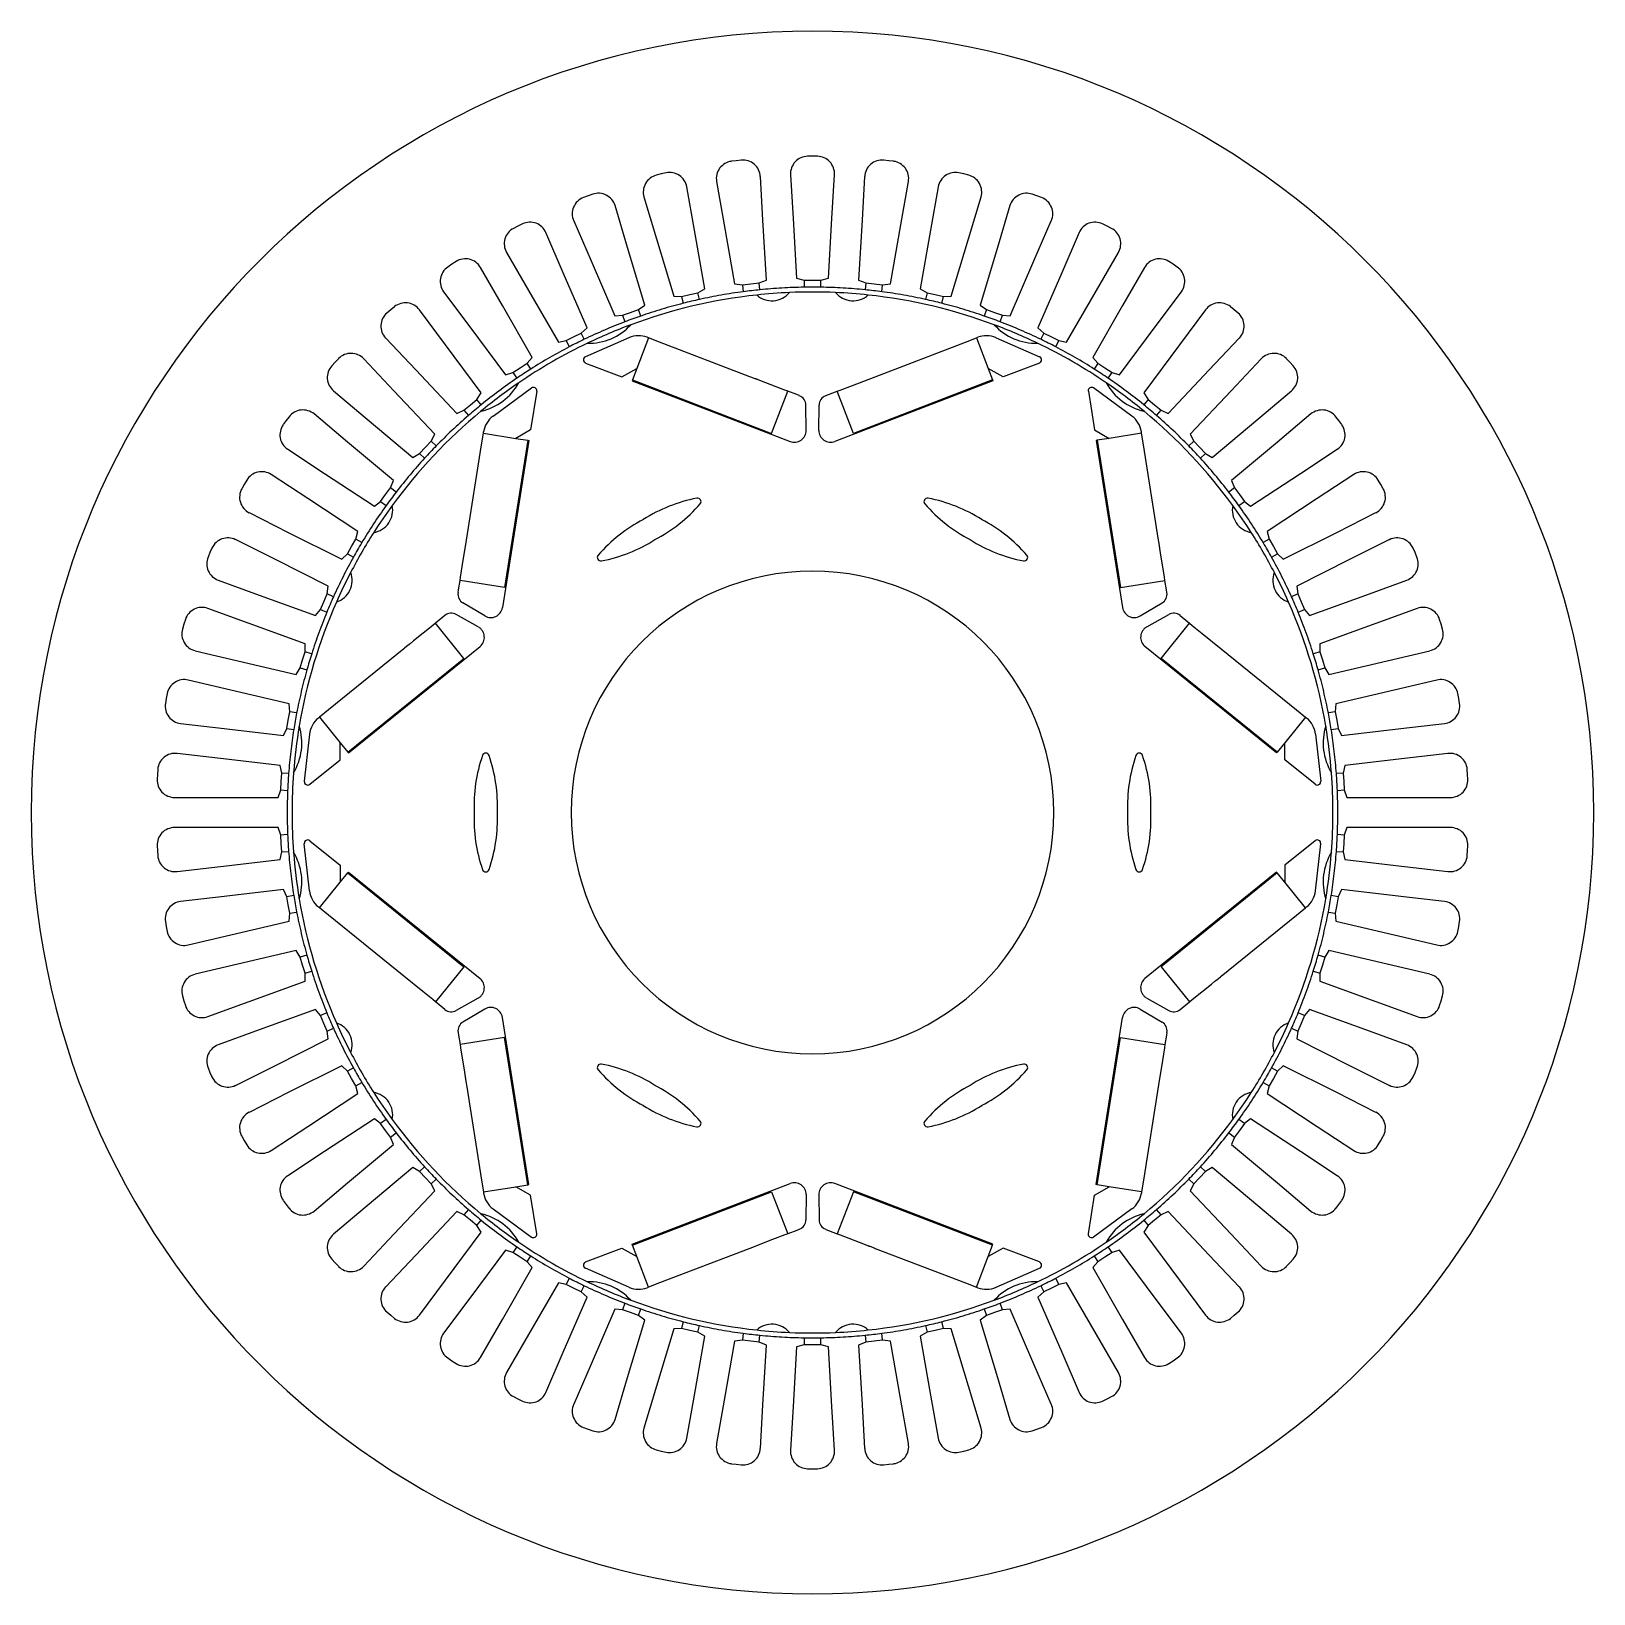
# Model space of a CAD drawing. Extents: x -112 to 112, y -112 to 113.
import ezdxf

# ---------------------------------------------------------------- set-up
doc = ezdxf.new("R2010")
doc.units = 0
for name, color, linetype in [('default', 7, 'CONTINUOUS'), ('layer10', 7, 'CONTINUOUS'), ('layer1000', 7, 'CONTINUOUS')]:
    doc.layers.add(name, color=color, linetype=linetype)

msp = doc.modelspace()

# ---------------------------------------------------------------- linework, layer by layer
at = {"layer": 'default'}
for p, q in [((0, 94.5), (-0.72, 94.49)), ((0.72, 94.49), (0, 94.5)), ((-10.97, 93.86), (-11.68, 93.77)), ((-10.26, 93.93), (-10.97, 93.86)), ((10.97, 93.86), (10.26, 93.93)), ((11.68, 93.77), (10.97, 93.86)), ((-21.79, 91.95), (-22.49, 91.77)), ((-21.09, 92.11), (-21.79, 91.95)), ((-17, 83.88), (-18.1, 90.1)), ((-13.81, 90.85), (-12.72, 84.64)), ((-7.15, 85.29), (-7.51, 91.59)), ((-3.17, 91.84), (-2.8, 85.54)), ((2.8, 85.54), (3.17, 91.84)), ((7.51, 91.59), (7.15, 85.29)), ((12.72, 84.64), (13.81, 90.85)), ((18.1, 90.1), (17, 83.88)), ((21.79, 91.95), (21.09, 92.11)), ((22.49, 91.77), (21.79, 91.95)), ((-32.32, 88.8), (-32.99, 88.54)), ((-31.64, 89.03), (-32.32, 88.8)), ((-24.27, 88.64), (-22.46, 82.59)), ((22.46, 82.59), (24.27, 88.64)), ((32.32, 88.8), (31.64, 89.03)), ((32.99, 88.54), (32.32, 88.8)), ((-26.62, 81.34), (-28.43, 87.39)), ((-2.8, 85.54), (-2.3, 76.93)), ((2.3, 76.93), (2.8, 85.54)), ((28.43, 87.39), (26.62, 81.34)), ((-42.41, 84.45), (-43.05, 84.11)), ((-41.76, 84.76), (-42.41, 84.45)), ((-35.89, 77.7), (-38.39, 83.5)), ((-34.39, 85.22), (-31.89, 79.42)), ((-15.5, 75.39), (-17, 83.88)), ((-12.72, 84.64), (-11.22, 76.15)), ((-6.64, 76.68), (-7.15, 85.29)), ((7.15, 85.29), (6.64, 76.68)), ((11.22, 76.15), (12.72, 84.64)), ((17, 83.88), (15.5, 75.39)), ((31.89, 79.42), (34.39, 85.22)), ((38.39, 83.5), (35.89, 77.7)), ((42.41, 84.45), (41.76, 84.76)), ((43.05, 84.11), (42.41, 84.45)), ((-24.15, 73.08), (-26.62, 81.34)), ((-22.46, 82.59), (-19.98, 74.33)), ((19.98, 74.33), (22.46, 82.59)), ((26.62, 81.34), (24.15, 73.08)), ((-51.93, 78.95), (-52.52, 78.55)), ((-51.32, 79.34), (-51.93, 78.95)), ((-44.05, 80.65), (-40.9, 75.18)), ((-31.89, 79.42), (-28.48, 71.51)), ((28.48, 71.51), (31.89, 79.42)), ((40.9, 75.18), (44.05, 80.65)), ((51.93, 78.95), (51.32, 79.34)), ((52.52, 78.55), (51.93, 78.95)), ((-44.66, 73.01), (-47.82, 78.48)), ((-32.47, 69.78), (-35.89, 77.7)), ((-7.7, 76.26), (-6.64, 76.68)), ((-2.3, 76.93), (-1.21, 76.64)), ((-1.21, 76.64), (0, 76.64)), ((-1.21, 76.64), (-1.21, 75.64)), ((0, 76.64), (1.21, 76.64)), ((1.21, 76.64), (2.3, 76.93)), ((1.21, 75.64), (1.21, 76.64)), ((6.64, 76.68), (7.7, 76.26)), ((35.89, 77.7), (32.47, 69.78)), ((47.82, 78.48), (44.66, 73.01)), ((-53.12, 74.99), (-49.35, 69.93)), ((-40.9, 75.18), (-36.58, 67.72)), ((-19.98, 74.33), (-18.85, 74.3)), ((-18.85, 74.3), (-17.67, 74.57)), ((-18.85, 74.3), (-18.62, 73.32)), ((-17.67, 74.57), (-16.5, 74.85)), ((-16.5, 74.85), (-15.5, 75.39)), ((-16.27, 73.88), (-16.5, 74.85)), ((-11.22, 76.15), (-10.1, 75.98)), ((-10.1, 75.98), (-8.9, 76.12)), ((-10.1, 75.98), (-9.98, 74.99)), ((-8.9, 76.12), (-7.7, 76.26)), ((-7.58, 75.27), (-7.7, 76.26)), ((7.7, 76.26), (7.58, 75.27)), ((7.7, 76.26), (8.9, 76.12)), ((8.9, 76.12), (10.1, 75.98)), ((9.98, 74.99), (10.1, 75.98)), ((10.1, 75.98), (11.22, 76.15)), ((15.5, 75.39), (16.5, 74.85)), ((16.5, 74.85), (16.27, 73.88)), ((16.5, 74.85), (17.67, 74.57)), ((17.67, 74.57), (18.85, 74.3)), ((18.62, 73.32), (18.85, 74.3)), ((18.85, 74.3), (19.98, 74.33)), ((36.58, 67.72), (40.9, 75.18)), ((49.35, 69.93), (53.12, 74.99)), ((-60.74, 72.39), (-61.29, 71.92)), ((-60.18, 72.84), (-60.74, 72.39)), ((-52.84, 67.33), (-56.61, 72.39)), ((-40.35, 65.54), (-44.66, 73.01)), ((-27.35, 71.6), (-26.21, 72.02)), ((-26.21, 72.02), (-25.08, 72.43)), ((-25.08, 72.43), (-24.15, 73.08)), ((-24.73, 71.49), (-25.08, 72.43)), ((24.15, 73.08), (25.08, 72.43)), ((25.08, 72.43), (24.73, 71.49)), ((25.08, 72.43), (26.21, 72.02)), ((26.21, 72.02), (27.35, 71.6)), ((44.66, 73.01), (40.35, 65.54)), ((56.61, 72.39), (52.84, 67.33)), ((60.74, 72.39), (60.18, 72.84)), ((61.29, 71.92), (60.74, 72.39)), ((-49.35, 69.93), (-44.2, 63.01)), ((-33.31, 69.03), (-32.47, 69.78)), ((-28.48, 71.51), (-27.35, 71.6)), ((-27.35, 71.6), (-27.01, 70.66)), ((27.01, 70.66), (27.35, 71.6)), ((27.35, 71.6), (28.48, 71.51)), ((32.47, 69.78), (33.31, 69.03)), ((44.2, 63.01), (49.35, 69.93)), ((-61.46, 68.32), (-57.13, 63.73)), ((-36.58, 67.72), (-35.48, 67.95)), ((-35.48, 67.95), (-34.4, 68.49)), ((-35.48, 67.95), (-35.03, 67.05)), ((-34.4, 68.49), (-33.31, 69.03)), ((-32.87, 68.14), (-33.31, 69.03)), ((33.31, 69.03), (32.87, 68.14)), ((33.31, 69.03), (34.4, 68.49)), ((34.4, 68.49), (35.48, 67.95)), ((35.03, 67.05), (35.48, 67.95)), ((35.48, 67.95), (36.58, 67.72)), ((57.13, 63.73), (61.46, 68.32)), ((-68.23, 65.36), (-68.74, 64.85)), ((-60.3, 60.74), (-64.63, 65.33)), ((-47.69, 60.41), (-52.84, 67.33)), ((-41.1, 64.7), (-40.35, 65.54)), ((40.35, 65.54), (41.1, 64.7)), ((52.84, 67.33), (47.69, 60.41)), ((64.63, 65.33), (60.3, 60.74)), ((68.74, 64.85), (68.23, 65.36)), ((-68.74, 64.85), (-69.22, 64.32)), ((-57.13, 63.73), (-51.22, 57.45)), ((-44.2, 63.01), (-43.13, 63.37)), ((-43.13, 63.37), (-42.11, 64.03)), ((-43.13, 63.37), (-42.58, 62.53)), ((-42.11, 64.03), (-41.1, 64.7)), ((-40.55, 63.86), (-41.1, 64.7)), ((41.1, 64.7), (40.55, 63.86)), ((41.1, 64.7), (42.11, 64.03)), ((42.11, 64.03), (43.13, 63.37)), ((42.58, 62.53), (43.13, 63.37)), ((43.13, 63.37), (44.2, 63.01)), ((51.22, 57.45), (57.13, 63.73)), ((69.22, 64.32), (68.74, 64.85)), ((-68.98, 60.72), (-64.14, 56.66)), ((-54.38, 54.47), (-60.3, 60.74)), ((-50.19, 57.93), (-49.26, 58.71)), ((-49.26, 58.71), (-48.34, 59.49)), ((-48.34, 59.49), (-47.69, 60.41)), ((-47.69, 58.72), (-48.34, 59.49)), ((47.69, 60.41), (48.34, 59.49)), ((48.34, 59.49), (47.69, 58.72)), ((48.34, 59.49), (49.26, 58.71)), ((49.26, 58.71), (50.19, 57.93)), ((60.3, 60.74), (54.38, 54.47)), ((64.14, 56.66), (68.98, 60.72)), ((-75.8, 56.43), (-76.22, 55.85)), ((-75.36, 57), (-75.8, 56.43)), ((-66.94, 53.33), (-71.78, 57.39)), ((-64.14, 56.66), (-57.54, 51.12)), ((-51.22, 57.45), (-50.19, 57.93)), ((-50.19, 57.93), (-49.55, 57.17)), ((49.55, 57.17), (50.19, 57.93)), ((50.19, 57.93), (51.22, 57.45)), ((57.54, 51.12), (64.14, 56.66)), ((71.78, 57.39), (66.94, 53.33)), ((75.8, 56.43), (75.36, 57)), ((76.22, 55.85), (75.8, 56.43)), ((-54.92, 53.47), (-54.38, 54.47)), ((54.38, 54.47), (54.92, 53.47)), ((-75.56, 52.3), (-70.29, 48.83)), ((-60.33, 47.79), (-66.94, 53.33)), ((-56.58, 51.71), (-55.75, 52.59)), ((-55.75, 52.59), (-54.92, 53.47)), ((-54.19, 52.79), (-54.92, 53.47)), ((54.92, 53.47), (54.19, 52.79)), ((54.92, 53.47), (55.75, 52.59)), ((55.75, 52.59), (56.58, 51.71)), ((66.94, 53.33), (60.33, 47.79)), ((70.29, 48.83), (75.56, 52.3)), ((-57.54, 51.12), (-56.58, 51.71)), ((-56.58, 51.71), (-55.85, 51.03)), ((55.85, 51.03), (56.58, 51.71)), ((56.58, 51.71), (57.54, 51.12)), ((-81.84, 47.25), (-82.19, 46.62)), ((-81.47, 47.87), (-81.84, 47.25)), ((-72.68, 45.2), (-77.95, 48.67)), ((-70.29, 48.83), (-63.08, 44.09)), ((-60.75, 46.74), (-60.33, 47.79)), ((60.33, 47.79), (60.75, 46.74)), ((63.08, 44.09), (70.29, 48.83)), ((77.95, 48.67), (72.68, 45.2)), ((81.84, 47.25), (81.47, 47.87)), ((82.19, 46.62), (81.84, 47.25)), ((-65.47, 40.46), (-72.68, 45.2)), ((-62.2, 44.8), (-61.47, 45.77)), ((-61.47, 45.77), (-60.75, 46.74)), ((-59.95, 46.14), (-60.75, 46.74)), ((60.75, 46.74), (59.95, 46.14)), ((60.75, 46.74), (61.47, 45.77)), ((61.47, 45.77), (62.2, 44.8)), ((72.68, 45.2), (65.47, 40.46)), ((-81.12, 43.18), (-75.48, 40.34)), ((-63.08, 44.09), (-62.2, 44.8)), ((-62.2, 44.8), (-61.4, 44.2)), ((61.4, 44.2), (62.2, 44.8)), ((62.2, 44.8), (63.08, 44.09)), ((75.48, 40.34), (81.12, 43.18)), ((-77.43, 36.46), (-83.08, 39.29)), ((-75.48, 40.34), (-67.78, 36.47)), ((-66.98, 37.27), (-66.37, 38.32)), ((-66.37, 38.32), (-65.77, 39.37)), ((-65.77, 39.37), (-65.47, 40.46)), ((-64.9, 38.87), (-65.77, 39.37)), ((65.77, 39.37), (64.9, 38.87)), ((65.47, 40.46), (65.77, 39.37)), ((65.77, 39.37), (66.37, 38.32)), ((66.37, 38.32), (66.98, 37.27)), ((67.78, 36.47), (75.48, 40.34)), ((83.08, 39.29), (77.43, 36.46)), ((-86.77, 37.43), (-87.04, 36.76)), ((-86.48, 38.08), (-86.77, 37.43)), ((-69.73, 32.59), (-77.43, 36.46)), ((-67.78, 36.47), (-66.98, 37.27)), ((-66.98, 37.27), (-66.11, 36.77)), ((66.11, 36.77), (66.98, 37.27)), ((66.98, 37.27), (67.78, 36.47)), ((77.43, 36.46), (69.73, 32.59)), ((86.77, 37.43), (86.48, 38.08)), ((87.04, 36.76), (86.77, 37.43)), ((-85.59, 33.47), (-79.66, 31.31)), ((-69.89, 31.47), (-69.73, 32.59)), ((69.73, 32.59), (69.89, 31.47)), ((79.66, 31.31), (85.59, 33.47)), ((-81.14, 27.22), (-87.07, 29.38)), ((-79.66, 31.31), (-71.55, 28.36)), ((-70.85, 29.24), (-70.37, 30.36)), ((-70.37, 30.36), (-69.89, 31.47)), ((-68.97, 31.07), (-69.89, 31.47)), ((69.89, 31.47), (68.97, 31.07)), ((69.89, 31.47), (70.37, 30.36)), ((70.37, 30.36), (70.85, 29.24)), ((71.55, 28.36), (79.66, 31.31)), ((87.07, 29.38), (81.14, 27.22)), ((-90.53, 27.1), (-90.72, 26.41)), ((-90.31, 27.79), (-90.53, 27.1)), ((-73.04, 24.27), (-81.14, 27.22)), ((-71.55, 28.36), (-70.85, 29.24)), ((-70.85, 29.24), (-69.93, 28.85)), ((69.93, 28.85), (70.85, 29.24)), ((70.85, 29.24), (71.55, 28.36)), ((81.14, 27.22), (73.04, 24.27)), ((90.53, 27.1), (90.31, 27.79)), ((90.72, 26.41), (90.53, 27.1)), ((-88.89, 23.3), (-82.75, 21.85)), ((-73.42, 21.98), (-73.07, 23.14)), ((-73.07, 23.14), (-73.04, 24.27)), ((-72.12, 22.85), (-73.07, 23.14)), ((73.07, 23.14), (72.12, 22.85)), ((73.04, 24.27), (73.07, 23.14)), ((73.07, 23.14), (73.42, 21.98)), ((82.75, 21.85), (88.89, 23.3)), ((-82.75, 21.85), (-74.36, 19.86)), ((-74.36, 19.86), (-73.77, 20.82)), ((-73.77, 20.82), (-73.42, 21.98)), ((-73.77, 20.82), (-72.81, 20.53)), ((72.81, 20.53), (73.77, 20.82)), ((73.42, 21.98), (73.77, 20.82)), ((73.77, 20.82), (74.36, 19.86)), ((74.36, 19.86), (82.75, 21.85)), ((-83.75, 17.61), (-89.9, 19.07)), ((89.9, 19.07), (83.75, 17.61)), ((-93.06, 16.41), (-93.18, 15.7)), ((-92.93, 17.12), (-93.06, 16.41)), ((-75.36, 15.63), (-83.75, 17.61)), ((83.75, 17.61), (75.36, 15.63)), ((93.06, 16.41), (92.93, 17.12)), ((93.18, 15.7), (93.06, 16.41)), ((-75.48, 13.31), (-75.27, 14.5)), ((-75.27, 14.5), (-75.36, 15.63)), ((-74.28, 14.33), (-75.27, 14.5)), ((75.27, 14.5), (74.28, 14.33)), ((75.36, 15.63), (75.27, 14.5)), ((75.27, 14.5), (75.48, 13.31)), ((-91, 12.83), (-84.73, 12.09)), ((-84.73, 12.09), (-76.16, 11.09)), ((-76.16, 11.09), (-75.69, 12.12)), ((-75.69, 12.12), (-75.48, 13.31)), ((-75.69, 12.12), (-74.7, 11.94)), ((74.7, 11.94), (75.69, 12.12)), ((75.48, 13.31), (75.69, 12.12)), ((75.69, 12.12), (76.16, 11.09)), ((76.16, 11.09), (84.73, 12.09)), ((84.73, 12.09), (91, 12.83)), ((-85.23, 7.77), (-91.5, 8.51)), ((-76.67, 6.77), (-85.23, 7.77)), ((-76.44, 5.66), (-76.67, 6.77)), ((76.67, 6.77), (76.44, 5.66)), ((85.23, 7.77), (76.67, 6.77)), ((91.5, 8.51), (85.23, 7.77)), ((-94.34, 5.49), (-94.37, 4.78)), ((-94.29, 6.21), (-94.34, 5.49)), ((-76.51, 4.46), (-76.44, 5.66)), ((-75.44, 5.61), (-76.44, 5.66)), ((76.44, 5.66), (75.44, 5.61)), ((76.44, 5.66), (76.51, 4.46)), ((94.34, 5.49), (94.29, 6.21)), ((94.37, 4.78), (94.34, 5.49)), ((-76.94, 2.17), (-76.58, 3.25)), ((-76.58, 3.25), (-76.51, 4.46)), ((-76.58, 3.25), (-75.58, 3.19)), ((75.58, 3.19), (76.58, 3.25)), ((76.51, 4.46), (76.58, 3.25)), ((76.58, 3.25), (76.94, 2.17)), ((-91.87, 2.17), (-85.56, 2.17)), ((-85.56, 2.17), (-76.94, 2.17)), ((76.94, 2.17), (85.56, 2.17)), ((85.56, 2.17), (91.87, 2.17)), ((-85.56, -2.17), (-91.87, -2.17)), ((-76.94, -2.17), (-85.56, -2.17)), ((-76.58, -3.25), (-76.94, -2.17)), ((76.94, -2.17), (76.58, -3.25)), ((85.56, -2.17), (76.94, -2.17)), ((91.87, -2.17), (85.56, -2.17)), ((-75.58, -3.19), (-76.58, -3.25)), ((-76.51, -4.46), (-76.58, -3.25)), ((-76.44, -5.66), (-76.51, -4.46)), ((76.58, -3.25), (75.58, -3.19)), ((76.51, -4.46), (76.44, -5.66)), ((76.58, -3.25), (76.51, -4.46)), ((-94.37, -4.78), (-94.34, -5.49)), ((-94.34, -5.49), (-94.29, -6.21)), ((-76.67, -6.77), (-76.44, -5.66)), ((-76.44, -5.66), (-75.44, -5.61)), ((75.44, -5.61), (76.44, -5.66)), ((76.44, -5.66), (76.67, -6.77)), ((94.29, -6.21), (94.34, -5.49)), ((94.34, -5.49), (94.37, -4.78)), ((-91.5, -8.51), (-85.23, -7.77)), ((-85.23, -7.77), (-76.67, -6.77)), ((76.67, -6.77), (85.23, -7.77)), ((85.23, -7.77), (91.5, -8.51)), ((-76.16, -11.09), (-84.73, -12.09)), ((-75.69, -12.12), (-76.16, -11.09)), ((76.16, -11.09), (75.69, -12.12)), ((84.73, -12.09), (76.16, -11.09)), ((-84.73, -12.09), (-91, -12.83)), ((-74.7, -11.94), (-75.69, -12.12)), ((-75.48, -13.31), (-75.69, -12.12)), ((-75.27, -14.5), (-75.48, -13.31)), ((75.69, -12.12), (74.7, -11.94)), ((75.48, -13.31), (75.27, -14.5)), ((75.69, -12.12), (75.48, -13.31)), ((91, -12.83), (84.73, -12.09)), ((-93.18, -15.7), (-93.06, -16.41)), ((-83.75, -17.61), (-75.36, -15.63)), ((-75.36, -15.63), (-75.27, -14.5)), ((-75.27, -14.5), (-74.28, -14.33)), ((74.28, -14.33), (75.27, -14.5)), ((75.27, -14.5), (75.36, -15.63)), ((75.36, -15.63), (83.75, -17.61)), ((93.06, -16.41), (93.18, -15.7)), ((-93.06, -16.41), (-92.93, -17.12)), ((-89.9, -19.07), (-83.75, -17.61)), ((83.75, -17.61), (89.9, -19.07)), ((92.93, -17.12), (93.06, -16.41)), ((-74.36, -19.86), (-82.75, -21.85)), ((-73.77, -20.82), (-74.36, -19.86)), ((74.36, -19.86), (73.77, -20.82)), ((82.75, -21.85), (74.36, -19.86)), ((-82.75, -21.85), (-88.89, -23.3)), ((-72.81, -20.53), (-73.77, -20.82)), ((-73.42, -21.98), (-73.77, -20.82)), ((-73.07, -23.14), (-73.42, -21.98)), ((73.77, -20.82), (72.81, -20.53)), ((73.42, -21.98), (73.07, -23.14)), ((73.77, -20.82), (73.42, -21.98)), ((88.89, -23.3), (82.75, -21.85)), ((-81.14, -27.22), (-73.04, -24.27)), ((-73.07, -23.14), (-72.12, -22.85)), ((-73.04, -24.27), (-73.07, -23.14)), ((72.12, -22.85), (73.07, -23.14)), ((73.07, -23.14), (73.04, -24.27)), ((73.04, -24.27), (81.14, -27.22)), ((-90.72, -26.41), (-90.53, -27.1)), ((90.53, -27.1), (90.72, -26.41)), ((-90.53, -27.1), (-90.31, -27.79)), ((-87.07, -29.38), (-81.14, -27.22)), ((-71.55, -28.36), (-79.66, -31.31)), ((-70.85, -29.24), (-71.55, -28.36)), ((-69.93, -28.85), (-70.85, -29.24)), ((-70.37, -30.36), (-70.85, -29.24)), ((70.85, -29.24), (69.93, -28.85)), ((70.85, -29.24), (70.37, -30.36)), ((71.55, -28.36), (70.85, -29.24)), ((79.66, -31.31), (71.55, -28.36)), ((81.14, -27.22), (87.07, -29.38)), ((90.31, -27.79), (90.53, -27.1)), ((-79.66, -31.31), (-85.59, -33.47)), ((-69.89, -31.47), (-70.37, -30.36)), ((-69.89, -31.47), (-68.97, -31.07)), ((-69.73, -32.59), (-69.89, -31.47)), ((68.97, -31.07), (69.89, -31.47)), ((69.89, -31.47), (69.73, -32.59)), ((70.37, -30.36), (69.89, -31.47)), ((85.59, -33.47), (79.66, -31.31)), ((-77.43, -36.46), (-69.73, -32.59)), ((69.73, -32.59), (77.43, -36.46)), ((-87.04, -36.76), (-86.77, -37.43)), ((-86.77, -37.43), (-86.48, -38.08)), ((-83.08, -39.29), (-77.43, -36.46)), ((-67.78, -36.47), (-75.48, -40.34)), ((-66.98, -37.27), (-67.78, -36.47)), ((-66.11, -36.77), (-66.98, -37.27)), ((-66.37, -38.32), (-66.98, -37.27)), ((66.98, -37.27), (66.11, -36.77)), ((66.98, -37.27), (66.37, -38.32)), ((67.78, -36.47), (66.98, -37.27)), ((75.48, -40.34), (67.78, -36.47)), ((77.43, -36.46), (83.08, -39.29)), ((86.48, -38.08), (86.77, -37.43)), ((86.77, -37.43), (87.04, -36.76)), ((-75.48, -40.34), (-81.12, -43.18)), ((-72.68, -45.2), (-65.47, -40.46)), ((-65.77, -39.37), (-66.37, -38.32)), ((-65.77, -39.37), (-64.9, -38.87)), ((-65.47, -40.46), (-65.77, -39.37)), ((64.9, -38.87), (65.77, -39.37)), ((65.77, -39.37), (65.47, -40.46)), ((65.47, -40.46), (72.68, -45.2)), ((66.37, -38.32), (65.77, -39.37)), ((81.12, -43.18), (75.48, -40.34)), ((-63.08, -44.09), (-70.29, -48.83)), ((-62.2, -44.8), (-63.08, -44.09)), ((-61.4, -44.2), (-62.2, -44.8)), ((-61.47, -45.77), (-62.2, -44.8)), ((62.2, -44.8), (61.4, -44.2)), ((62.2, -44.8), (61.47, -45.77)), ((63.08, -44.09), (62.2, -44.8)), ((70.29, -48.83), (63.08, -44.09)), ((-82.19, -46.62), (-81.84, -47.25)), ((-81.84, -47.25), (-81.47, -47.87)), ((-77.95, -48.67), (-72.68, -45.2)), ((-60.75, -46.74), (-61.47, -45.77)), ((-60.75, -46.74), (-59.95, -46.14)), ((-60.33, -47.79), (-60.75, -46.74)), ((59.95, -46.14), (60.75, -46.74)), ((60.75, -46.74), (60.33, -47.79)), ((61.47, -45.77), (60.75, -46.74)), ((72.68, -45.2), (77.95, -48.67)), ((81.47, -47.87), (81.84, -47.25)), ((81.84, -47.25), (82.19, -46.62)), ((-70.29, -48.83), (-75.56, -52.3)), ((-66.94, -53.33), (-60.33, -47.79)), ((60.33, -47.79), (66.94, -53.33)), ((75.56, -52.3), (70.29, -48.83)), ((-57.54, -51.12), (-64.14, -56.66)), ((-56.58, -51.71), (-57.54, -51.12)), ((-55.85, -51.03), (-56.58, -51.71)), ((-55.75, -52.59), (-56.58, -51.71)), ((56.58, -51.71), (55.75, -52.59)), ((56.58, -51.71), (55.85, -51.03)), ((57.54, -51.12), (56.58, -51.71)), ((64.14, -56.66), (57.54, -51.12)), ((-71.78, -57.39), (-66.94, -53.33)), ((-54.92, -53.47), (-55.75, -52.59)), ((-54.92, -53.47), (-54.19, -52.79)), ((-54.38, -54.47), (-54.92, -53.47)), ((54.19, -52.79), (54.92, -53.47)), ((54.92, -53.47), (54.38, -54.47)), ((55.75, -52.59), (54.92, -53.47)), ((66.94, -53.33), (71.78, -57.39)), ((-76.22, -55.85), (-75.8, -56.43)), ((-60.3, -60.74), (-54.38, -54.47)), ((54.38, -54.47), (60.3, -60.74)), ((75.8, -56.43), (76.22, -55.85)), ((-75.8, -56.43), (-75.36, -57)), ((-64.14, -56.66), (-68.98, -60.72)), ((-51.22, -57.45), (-57.13, -63.73)), ((-50.19, -57.93), (-51.22, -57.45)), ((-49.55, -57.17), (-50.19, -57.93)), ((-49.26, -58.71), (-50.19, -57.93)), ((50.19, -57.93), (49.26, -58.71)), ((50.19, -57.93), (49.55, -57.17)), ((51.22, -57.45), (50.19, -57.93)), ((57.13, -63.73), (51.22, -57.45)), ((68.98, -60.72), (64.14, -56.66)), ((75.36, -57), (75.8, -56.43)), ((-64.63, -65.33), (-60.3, -60.74)), ((-52.84, -67.33), (-47.69, -60.41)), ((-48.34, -59.49), (-49.26, -58.71)), ((-48.34, -59.49), (-47.69, -58.72)), ((-47.69, -60.41), (-48.34, -59.49)), ((47.69, -58.72), (48.34, -59.49)), ((48.34, -59.49), (47.69, -60.41)), ((47.69, -60.41), (52.84, -67.33)), ((49.26, -58.71), (48.34, -59.49)), ((60.3, -60.74), (64.63, -65.33)), ((-42.58, -62.53), (-43.13, -63.37)), ((43.13, -63.37), (42.58, -62.53)), ((-69.22, -64.32), (-68.74, -64.85)), ((-68.74, -64.85), (-68.23, -65.36)), ((-57.13, -63.73), (-61.46, -68.32)), ((-44.2, -63.01), (-49.35, -69.93)), ((-43.13, -63.37), (-44.2, -63.01)), ((-42.11, -64.03), (-43.13, -63.37)), ((-41.1, -64.7), (-42.11, -64.03)), ((-41.1, -64.7), (-40.55, -63.86)), ((-40.35, -65.54), (-41.1, -64.7)), ((41.1, -64.7), (40.35, -65.54)), ((40.55, -63.86), (41.1, -64.7)), ((42.11, -64.03), (41.1, -64.7)), ((43.13, -63.37), (42.11, -64.03)), ((44.2, -63.01), (43.13, -63.37)), ((49.35, -69.93), (44.2, -63.01)), ((61.46, -68.32), (57.13, -63.73)), ((68.23, -65.36), (68.74, -64.85)), ((68.74, -64.85), (69.22, -64.32)), ((-56.61, -72.39), (-52.84, -67.33)), ((-44.66, -73.01), (-40.35, -65.54)), ((-35.03, -67.05), (-35.48, -67.95)), ((35.48, -67.95), (35.03, -67.05)), ((40.35, -65.54), (44.66, -73.01)), ((52.84, -67.33), (56.61, -72.39)), ((-36.58, -67.72), (-40.9, -75.18)), ((-35.48, -67.95), (-36.58, -67.72)), ((-34.4, -68.49), (-35.48, -67.95)), ((-33.31, -69.03), (-34.4, -68.49)), ((-33.31, -69.03), (-32.87, -68.14)), ((-32.47, -69.78), (-33.31, -69.03)), ((33.31, -69.03), (32.47, -69.78)), ((32.87, -68.14), (33.31, -69.03)), ((34.4, -68.49), (33.31, -69.03)), ((35.48, -67.95), (34.4, -68.49)), ((36.58, -67.72), (35.48, -67.95)), ((40.9, -75.18), (36.58, -67.72)), ((-61.29, -71.92), (-60.74, -72.39)), ((-49.35, -69.93), (-53.12, -74.99)), ((-35.89, -77.7), (-32.47, -69.78)), ((-28.48, -71.51), (-31.89, -79.42)), ((-27.35, -71.6), (-28.48, -71.51)), ((-27.01, -70.66), (-27.35, -71.6)), ((-26.21, -72.02), (-27.35, -71.6)), ((-25.08, -72.43), (-24.73, -71.49)), ((24.73, -71.49), (25.08, -72.43)), ((27.35, -71.6), (26.21, -72.02)), ((27.35, -71.6), (27.01, -70.66)), ((28.48, -71.51), (27.35, -71.6)), ((31.89, -79.42), (28.48, -71.51)), ((32.47, -69.78), (35.89, -77.7)), ((53.12, -74.99), (49.35, -69.93)), ((60.74, -72.39), (61.29, -71.92)), ((-60.74, -72.39), (-60.18, -72.84)), ((-47.82, -78.48), (-44.66, -73.01)), ((-26.62, -81.34), (-24.15, -73.08)), ((-25.08, -72.43), (-26.21, -72.02)), ((-24.15, -73.08), (-25.08, -72.43)), ((-18.62, -73.32), (-18.85, -74.3)), ((-16.5, -74.85), (-16.27, -73.88)), ((16.27, -73.88), (16.5, -74.85)), ((18.85, -74.3), (18.62, -73.32)), ((25.08, -72.43), (24.15, -73.08)), ((24.15, -73.08), (26.62, -81.34)), ((26.21, -72.02), (25.08, -72.43)), ((44.66, -73.01), (47.82, -78.48)), ((60.18, -72.84), (60.74, -72.39)), ((-40.9, -75.18), (-44.05, -80.65)), ((-19.98, -74.33), (-22.46, -82.59)), ((-18.85, -74.3), (-19.98, -74.33)), ((-17.67, -74.57), (-18.85, -74.3)), ((-16.5, -74.85), (-17.67, -74.57)), ((-17, -83.88), (-15.5, -75.39)), ((-15.5, -75.39), (-16.5, -74.85)), ((-11.22, -76.15), (-12.72, -84.64)), ((-10.1, -75.98), (-11.22, -76.15)), ((-9.98, -74.99), (-10.1, -75.98)), ((-8.9, -76.12), (-10.1, -75.98)), ((-7.7, -76.26), (-8.9, -76.12)), ((-7.7, -76.26), (-7.58, -75.27)), ((-6.64, -76.68), (-7.7, -76.26)), ((-1.21, -75.64), (-1.21, -76.64)), ((1.21, -76.64), (1.21, -75.64)), ((7.7, -76.26), (6.64, -76.68)), ((7.58, -75.27), (7.7, -76.26)), ((8.9, -76.12), (7.7, -76.26)), ((10.1, -75.98), (8.9, -76.12)), ((10.1, -75.98), (9.98, -74.99)), ((11.22, -76.15), (10.1, -75.98)), ((12.72, -84.64), (11.22, -76.15)), ((16.5, -74.85), (15.5, -75.39)), ((15.5, -75.39), (17, -83.88)), ((17.67, -74.57), (16.5, -74.85)), ((18.85, -74.3), (17.67, -74.57)), ((19.98, -74.33), (18.85, -74.3)), ((22.46, -82.59), (19.98, -74.33)), ((44.05, -80.65), (40.9, -75.18)), ((-52.52, -78.55), (-51.93, -78.95)), ((-38.39, -83.5), (-35.89, -77.7)), ((-7.15, -85.29), (-6.64, -76.68)), ((-2.3, -76.93), (-2.8, -85.54)), ((-1.21, -76.64), (-2.3, -76.93)), ((0, -76.64), (-1.21, -76.64)), ((1.21, -76.64), (0, -76.64)), ((2.3, -76.93), (1.21, -76.64)), ((2.8, -85.54), (2.3, -76.93)), ((6.64, -76.68), (7.15, -85.29)), ((35.89, -77.7), (38.39, -83.5)), ((51.93, -78.95), (52.52, -78.55)), ((-51.93, -78.95), (-51.32, -79.34)), ((-31.89, -79.42), (-34.39, -85.22)), ((34.39, -85.22), (31.89, -79.42)), ((51.32, -79.34), (51.93, -78.95)), ((-28.43, -87.39), (-26.62, -81.34)), ((-22.46, -82.59), (-24.27, -88.64)), ((24.27, -88.64), (22.46, -82.59)), ((26.62, -81.34), (28.43, -87.39)), ((-43.05, -84.11), (-42.41, -84.45)), ((-42.41, -84.45), (-41.76, -84.76)), ((-18.1, -90.1), (-17, -83.88)), ((-12.72, -84.64), (-13.81, -90.85)), ((-7.51, -91.59), (-7.15, -85.29)), ((7.15, -85.29), (7.51, -91.59)), ((13.81, -90.85), (12.72, -84.64)), ((17, -83.88), (18.1, -90.1)), ((41.76, -84.76), (42.41, -84.45)), ((42.41, -84.45), (43.05, -84.11)), ((-2.8, -85.54), (-3.17, -91.84)), ((3.17, -91.84), (2.8, -85.54)), ((-32.99, -88.54), (-32.32, -88.8)), ((-32.32, -88.8), (-31.64, -89.03)), ((31.64, -89.03), (32.32, -88.8)), ((32.32, -88.8), (32.99, -88.54)), ((-22.49, -91.77), (-21.79, -91.95)), ((-21.79, -91.95), (-21.09, -92.11)), ((21.09, -92.11), (21.79, -91.95)), ((21.79, -91.95), (22.49, -91.77)), ((-11.68, -93.77), (-10.97, -93.86)), ((-10.97, -93.86), (-10.26, -93.93)), ((-0.72, -94.49), (0, -94.5)), ((0, -94.5), (0.72, -94.49)), ((10.26, -93.93), (10.97, -93.86)), ((10.97, -93.86), (11.68, -93.77))]:
    msp.add_line(p, q, dxfattribs=at)
for centre, radius, start, end in [((-11.35, 91.29), 2.5, 97.6739, 190), ((-10.01, 91.44), 2.5, 3.3333, 95.6594), ((-0.67, 91.99), 2.5, 91.0073, 183.3333), ((0.67, 91.99), 2.5, 356.6667, 88.9927), ((10.01, 91.44), 2.5, 84.3406, 176.6667), ((11.35, 91.29), 2.5, 350, 82.3261), ((-21.87, 89.35), 2.5, 104.3406, 196.6667), ((-20.56, 89.66), 2.5, 10, 102.3261), ((20.56, 89.66), 2.5, 77.6739, 170), ((21.87, 89.35), 2.5, 343.3333, 75.6594), ((-32.1, 86.21), 2.5, 111.0073, 203.3333), ((-30.83, 86.67), 2.5, 16.6667, 108.9927), ((30.83, 86.67), 2.5, 71.0073, 163.3333), ((32.1, 86.21), 2.5, 336.6667, 68.9927), ((-41.89, 81.9), 2.5, 117.6739, 210), ((-40.68, 82.51), 2.5, 23.3333, 115.6594), ((40.68, 82.51), 2.5, 64.3406, 156.6667), ((41.89, 81.9), 2.5, 330, 62.3261), ((-49.98, 77.23), 2.5, 30, 122.3261), ((49.98, 77.23), 2.5, 57.6739, 150), ((-51.11, 76.48), 2.5, 124.3406, 216.6667), ((51.11, 76.48), 2.5, 323.3333, 55.6594), ((0, 0), 75.65, 100, 102.4167), ((0, 0), 75.65, 97.5833, 100), ((0, 0), 75.65, 95.75, 97.5833), ((0, 0), 75.65, 93.3333, 95.75), ((0, 0), 75.65, 90.9167, 93.3333), ((0, 0), 75.65, 89.0833, 90.9167), ((0, 0), 75.65, 86.6667, 89.0833), ((0, 0), 75.65, 84.25, 86.6667), ((0, 0), 75.65, 82.4167, 84.25), ((0, 0), 75.65, 80, 82.4167), ((0, 0), 75.65, 77.5833, 80), ((-58.61, 70.9), 2.5, 36.6667, 128.9927), ((0, 0), 75.65, 106.6667, 109.0833), ((0, 0), 75.65, 104.25, 106.6667), ((0, 0), 75.65, 102.4167, 104.25), ((0, 0), 75.65, 75.75, 77.5833), ((0, 0), 75.65, 73.3333, 75.75), ((0, 0), 75.65, 70.9167, 73.3333), ((58.61, 70.9), 2.5, 51.0073, 143.3333), ((-59.65, 70.03), 2.5, 131.0073, 223.3333), ((0, 0), 75.65, 110.9167, 113.3333), ((0, 0), 75.65, 109.0833, 110.9167), ((0, 0), 75.65, 69.0833, 70.9167), ((0, 0), 75.65, 66.6667, 69.0833), ((59.65, 70.03), 2.5, 316.6667, 48.9927), ((0, 0), 75.65, 115.75, 117.5833), ((0, 0), 75.65, 113.3333, 115.75), ((0, 0), 75.65, 64.25, 66.6667), ((0, 0), 75.65, 62.4167, 64.25), ((-66.45, 63.62), 2.5, 43.3333, 135.6594), ((0, 0), 75.65, 120, 122.4167), ((0, 0), 75.65, 117.5833, 120), ((0, 0), 75.65, 60, 62.4167), ((0, 0), 75.65, 57.5833, 60), ((66.45, 63.62), 2.5, 44.3406, 136.6667), ((-67.37, 62.64), 2.5, 137.6739, 230), ((0, 0), 75.65, 122.4167, 124.25), ((0, 0), 75.65, 55.75, 57.5833), ((67.37, 62.64), 2.5, 310, 42.3261), ((0, 0), 75.65, 124.25, 126.6667), ((0, 0), 75.65, 53.3333, 55.75), ((0, 0), 75.65, 129.0833, 130.9167), ((0, 0), 75.65, 126.6667, 129.0833), ((0, 0), 75.65, 50.9167, 53.3333), ((0, 0), 75.65, 49.0833, 50.9167), ((-73.38, 55.47), 2.5, 50, 142.3261), ((0, 0), 75.65, 130.9167, 133.3333), ((0, 0), 75.65, 46.6667, 49.0833), ((73.38, 55.47), 2.5, 37.6739, 130), ((-74.19, 54.39), 2.5, 144.3406, 236.6667), ((0, 0), 75.65, 133.3333, 135.75), ((0, 0), 75.65, 44.25, 46.6667), ((74.19, 54.39), 2.5, 303.3333, 35.6594), ((0, 0), 75.65, 135.75, 137.5833), ((0, 0), 75.65, 42.4167, 44.25), ((0, 0), 75.65, 137.5833, 140), ((0, 0), 75.65, 40, 42.4167), ((-79.33, 46.58), 2.5, 56.6667, 148.9927), ((0, 0), 75.65, 140, 142.4167), ((0, 0), 75.65, 37.5833, 40), ((79.33, 46.58), 2.5, 31.0073, 123.3333), ((-80, 45.41), 2.5, 151.0073, 243.3333), ((0, 0), 75.65, 142.4167, 144.25), ((0, 0), 75.65, 35.75, 37.5833), ((80, 45.41), 2.5, 296.6667, 28.9927), ((0, 0), 75.65, 144.25, 146.6667), ((0, 0), 75.65, 33.3333, 35.75), ((0, 0), 75.65, 146.6667, 149.0833), ((0, 0), 75.65, 30.9167, 33.3333), ((-84.2, 37.05), 2.5, 63.3333, 155.6594), ((0, 0), 75.65, 149.0833, 150.9167), ((0, 0), 75.65, 29.0833, 30.9167), ((84.2, 37.05), 2.5, 24.3406, 116.6667), ((-84.73, 35.81), 2.5, 157.6739, 250), ((0, 0), 75.65, 150.9167, 153.3333), ((0, 0), 75.65, 26.6667, 29.0833), ((84.73, 35.81), 2.5, 290, 22.3261), ((0, 0), 75.65, 153.3333, 155.75), ((0, 0), 75.65, 24.25, 26.6667), ((-87.93, 27.03), 2.5, 70, 162.3261), ((0, 0), 75.65, 155.75, 157.5833), ((0, 0), 75.65, 22.4167, 24.25), ((87.93, 27.03), 2.5, 17.6739, 110), ((0, 0), 75.65, 157.5833, 160), ((0, 0), 75.65, 20, 22.4167), ((-88.32, 25.74), 2.5, 164.3406, 256.6667), ((0, 0), 75.65, 160, 162.4167), ((0, 0), 75.65, 17.5833, 20), ((88.32, 25.74), 2.5, 283.3333, 15.6594), ((0, 0), 75.65, 162.4167, 164.25), ((0, 0), 75.65, 15.75, 17.5833), ((0, 0), 75.65, 164.25, 166.6667), ((0, 0), 75.65, 13.3333, 15.75), ((-90.47, 16.64), 2.5, 76.6667, 168.9927), ((90.47, 16.64), 2.5, 11.0073, 103.3333), ((0, 0), 75.65, 166.6667, 169.0833), ((0, 0), 75.65, 10.9167, 13.3333), ((-90.71, 15.31), 2.5, 171.0073, 263.3333), ((0, 0), 75.65, 169.0833, 170.9167), ((0, 0), 75.65, 9.0833, 10.9167), ((90.71, 15.31), 2.5, 276.6667, 8.9927), ((0, 0), 75.65, 170.9167, 173.3333), ((0, 0), 75.65, 6.6667, 9.0833), ((-91.79, 6.02), 2.5, 83.3333, 175.6594), ((0, 0), 75.65, 173.3333, 175.75), ((0, 0), 75.65, 4.25, 6.6667), ((91.79, 6.02), 2.5, 4.3406, 96.6667), ((-91.87, 4.67), 2.5, 177.6739, 270), ((0, 0), 75.65, 175.75, 177.5833), ((0, 0), 75.65, 2.4167, 4.25), ((91.87, 4.67), 2.5, 270, 2.3261), ((0, 0), 75.65, 177.5833, 180), ((0, 0), 75.65, 360, 2.4167), ((0, 0), 75.65, 180, 182.4167), ((-91.87, -4.67), 2.5, 90, 182.3261), ((0, 0), 75.65, 357.5833, 0), ((91.87, -4.67), 2.5, 357.6739, 90), ((0, 0), 75.65, 182.4167, 184.25), ((0, 0), 75.65, 355.75, 357.5833), ((-91.79, -6.02), 2.5, 184.3406, 276.6667), ((0, 0), 75.65, 184.25, 186.6667), ((0, 0), 75.65, 353.3333, 355.75), ((91.79, -6.02), 2.5, 263.3333, 355.6594), ((0, 0), 75.65, 186.6667, 189.0833), ((0, 0), 75.65, 350.9167, 353.3333), ((-90.71, -15.31), 2.5, 96.6667, 188.9927), ((0, 0), 75.65, 189.0833, 190.9167), ((0, 0), 75.65, 349.0833, 350.9167), ((90.71, -15.31), 2.5, 351.0073, 83.3333), ((0, 0), 75.65, 190.9167, 193.3333), ((0, 0), 75.65, 346.6667, 349.0833), ((-90.47, -16.64), 2.5, 191.0073, 283.3333), ((0, 0), 75.65, 193.3333, 195.75), ((0, 0), 75.65, 344.25, 346.6667), ((90.47, -16.64), 2.5, 256.6667, 348.9927), ((0, 0), 75.65, 195.75, 197.5833), ((0, 0), 75.65, 342.4167, 344.25), ((-88.32, -25.74), 2.5, 103.3333, 195.6594), ((0, 0), 75.65, 197.5833, 200), ((0, 0), 75.65, 340, 342.4167), ((88.32, -25.74), 2.5, 344.3406, 76.6667), ((0, 0), 75.65, 200, 202.4167), ((0, 0), 75.65, 337.5833, 340), ((-87.93, -27.03), 2.5, 197.6739, 290), ((0, 0), 75.65, 202.4167, 204.25), ((0, 0), 75.65, 335.75, 337.5833), ((87.93, -27.03), 2.5, 250, 342.3261), ((0, 0), 75.65, 204.25, 206.6667), ((0, 0), 75.65, 333.3333, 335.75), ((-84.73, -35.81), 2.5, 110, 202.3261), ((84.73, -35.81), 2.5, 337.6739, 70), ((0, 0), 75.65, 206.6667, 209.0833), ((0, 0), 75.65, 330.9167, 333.3333), ((-84.2, -37.05), 2.5, 204.3406, 296.6667), ((0, 0), 75.65, 209.0833, 210.9167), ((0, 0), 75.65, 329.0833, 330.9167), ((84.2, -37.05), 2.5, 243.3333, 335.6594), ((0, 0), 75.65, 210.9167, 213.3333), ((0, 0), 75.65, 326.6667, 329.0833), ((0, 0), 75.65, 213.3333, 215.75), ((0, 0), 75.65, 324.25, 326.6667), ((-80, -45.41), 2.5, 116.6667, 208.9927), ((0, 0), 75.65, 215.75, 217.5833), ((0, 0), 75.65, 322.4167, 324.25), ((80, -45.41), 2.5, 331.0073, 63.3333), ((0, 0), 75.65, 217.5833, 220), ((0, 0), 75.65, 320, 322.4167), ((-79.33, -46.58), 2.5, 211.0073, 303.3333), ((0, 0), 75.65, 220, 222.4167), ((0, 0), 75.65, 317.5833, 320), ((79.33, -46.58), 2.5, 236.6667, 328.9927), ((0, 0), 75.65, 222.4167, 224.25), ((0, 0), 75.65, 315.75, 317.5833), ((-74.19, -54.39), 2.5, 123.3333, 215.6594), ((0, 0), 75.65, 224.25, 226.6667), ((0, 0), 75.65, 313.3333, 315.75), ((74.19, -54.39), 2.5, 324.3406, 56.6667), ((0, 0), 75.65, 226.6667, 229.0833), ((0, 0), 75.65, 310.9167, 313.3333), ((-73.38, -55.47), 2.5, 217.6739, 310), ((0, 0), 75.65, 229.0833, 230.9167), ((0, 0), 75.65, 309.0833, 310.9167), ((73.38, -55.47), 2.5, 230, 322.3261), ((-67.37, -62.64), 2.5, 130, 222.3261), ((0, 0), 75.65, 230.9167, 233.3333), ((0, 0), 75.65, 233.3333, 235.75), ((0, 0), 75.65, 304.25, 306.6667), ((0, 0), 75.65, 306.6667, 309.0833), ((67.37, -62.64), 2.5, 317.6739, 50), ((0, 0), 75.65, 235.75, 237.5833), ((0, 0), 75.65, 302.4167, 304.25), ((0, 0), 75.65, 237.5833, 240), ((0, 0), 75.65, 300, 302.4167), ((-66.45, -63.62), 2.5, 224.3406, 316.6667), ((0, 0), 75.65, 240, 242.4167), ((0, 0), 75.65, 242.4167, 244.25), ((0, 0), 75.65, 295.75, 297.5833), ((0, 0), 75.65, 297.5833, 300), ((66.45, -63.62), 2.5, 223.3333, 315.6594), ((-59.65, -70.03), 2.5, 136.6667, 228.9927), ((0, 0), 75.65, 244.25, 246.6667), ((0, 0), 75.65, 246.6667, 249.0833), ((0, 0), 75.65, 290.9167, 293.3333), ((0, 0), 75.65, 293.3333, 295.75), ((59.65, -70.03), 2.5, 311.0073, 43.3333), ((0, 0), 75.65, 249.0833, 250.9167), ((0, 0), 75.65, 250.9167, 253.3333), ((0, 0), 75.65, 286.6667, 289.0833), ((0, 0), 75.65, 289.0833, 290.9167), ((-58.61, -70.9), 2.5, 231.0073, 323.3333), ((0, 0), 75.65, 253.3333, 255.75), ((0, 0), 75.65, 255.75, 257.5833), ((0, 0), 75.65, 257.5833, 260), ((0, 0), 75.65, 280, 282.4167), ((0, 0), 75.65, 282.4167, 284.25), ((0, 0), 75.65, 284.25, 286.6667), ((58.61, -70.9), 2.5, 216.6667, 308.9927), ((-51.11, -76.48), 2.5, 143.3333, 235.6594), ((0, 0), 75.65, 260, 262.4167), ((0, 0), 75.65, 262.4167, 264.25), ((0, 0), 75.65, 264.25, 266.6667), ((0, 0), 75.65, 266.6667, 269.0833), ((0, 0), 75.65, 269.0833, 270.9167), ((0, 0), 75.65, 270.9167, 273.3333), ((0, 0), 75.65, 273.3333, 275.75), ((0, 0), 75.65, 275.75, 277.5833), ((0, 0), 75.65, 277.5833, 280), ((51.11, -76.48), 2.5, 304.3406, 36.6667), ((-49.98, -77.23), 2.5, 237.6739, 330), ((49.98, -77.23), 2.5, 210, 302.3261), ((-41.89, -81.9), 2.5, 150, 242.3261), ((41.89, -81.9), 2.5, 297.6739, 30), ((-40.68, -82.51), 2.5, 244.3406, 336.6667), ((-32.1, -86.21), 2.5, 156.6667, 248.9927), ((32.1, -86.21), 2.5, 291.0073, 23.3333), ((40.68, -82.51), 2.5, 203.3333, 295.6594), ((-30.83, -86.67), 2.5, 251.0073, 343.3333), ((30.83, -86.67), 2.5, 196.6667, 288.9927), ((-21.87, -89.35), 2.5, 163.3333, 255.6594), ((21.87, -89.35), 2.5, 284.3406, 16.6667), ((-20.56, -89.66), 2.5, 257.6739, 350), ((-11.35, -91.29), 2.5, 170, 262.3261), ((-10.01, -91.44), 2.5, 264.3406, 356.6667), ((-0.67, -91.99), 2.5, 176.6667, 268.9927), ((0.67, -91.99), 2.5, 271.0073, 3.3333), ((10.01, -91.44), 2.5, 183.3333, 275.6594), ((11.35, -91.29), 2.5, 277.6739, 10), ((20.56, -89.66), 2.5, 190, 282.3261)]:
    msp.add_arc(centre, radius, start, end, dxfattribs=at)
at = {"layer": 'layer10'}
for p, q in [((-26.43, 68.36), (-32.7, 65.62)), ((-23.61, 68.35), (-25.3, 63.93)), ((-23.61, 68.35), (-23.8, 68.43)), ((-22.04, 67.75), (-23.61, 68.35)), ((-9.03, 62.76), (-22.04, 67.75)), ((9.03, 62.76), (22.04, 67.75)), ((22.04, 67.75), (23.61, 68.35)), ((23.61, 68.35), (23.8, 68.43)), ((23.61, 68.35), (25.3, 63.93)), ((26.43, 68.36), (32.7, 65.62)), ((-32.68, 64.72), (-27.44, 62.72)), ((-27.44, 62.72), (-25.3, 63.93)), ((-25.3, 63.93), (-25.93, 62.29)), ((25.3, 63.93), (25.93, 62.29)), ((27.44, 62.72), (25.3, 63.93)), ((32.68, 64.72), (27.44, 62.72)), ((-45.99, 57.07), (-40.48, 61.13)), ((-25.93, 62.29), (-25.98, 62.16)), ((-25.98, 62.16), (-3.22, 53.42)), ((-25.93, 62.29), (-5.89, 54.6)), ((-8.88, 62.7), (-9.03, 62.76)), ((-8.26, 62.46), (-8.88, 62.7)), ((-8.24, 62.45), (-8.26, 62.46)), ((-8.21, 62.45), (-8.24, 62.45)), ((-8.18, 62.43), (-8.21, 62.45)), ((-8.12, 62.41), (-8.18, 62.43)), ((-8.1, 62.4), (-8.12, 62.41)), ((-8.08, 62.39), (-8.1, 62.4)), ((-8.04, 62.38), (-8.08, 62.39)), ((-8.02, 62.37), (-8.04, 62.38)), ((-7.97, 62.35), (-8.02, 62.37)), ((-7.93, 62.34), (-7.97, 62.35)), ((-7.34, 62.11), (-7.93, 62.34)), ((-4, 60.83), (-7.34, 62.11)), ((-3.56, 60.66), (-4, 60.83)), ((25.98, 62.16), (3.22, 53.42)), ((3.56, 60.66), (4, 60.83)), ((4, 60.83), (5.75, 61.5)), ((5.75, 61.5), (9.03, 62.76)), ((25.93, 62.29), (5.89, 54.6)), ((25.93, 62.29), (25.98, 62.16)), ((45.99, 57.07), (40.48, 61.13)), ((-39.72, 60.66), (-40.59, 55.12)), ((-5.89, 54.6), (-3.56, 60.66)), ((-2.28, 60.17), (-3.56, 60.66)), ((-1.91, 60.03), (-2.28, 60.17)), ((-0.92, 55.03), (-0.96, 58.67)), ((0.92, 55.03), (0.96, 58.67)), ((1.91, 60.03), (2.28, 60.17)), ((2.28, 60.17), (3.56, 60.66)), ((5.89, 54.6), (3.56, 60.66)), ((39.72, 60.66), (40.59, 55.12)), ((-47.66, 52.96), (-47.39, 54.62)), ((-47.39, 54.62), (-47.36, 54.82)), ((-47.39, 54.62), (-42.72, 53.88)), ((-40.59, 55.12), (-42.72, 53.88)), ((40.59, 55.12), (42.72, 53.88)), ((47.39, 54.62), (42.72, 53.88)), ((47.39, 54.62), (47.36, 54.82)), ((47.66, 52.96), (47.39, 54.62)), ((-49.84, 39.2), (-47.66, 52.96)), ((-40.84, 53.58), (-44.65, 29.5)), ((-40.98, 53.6), (-44.34, 32.4)), ((-42.72, 53.88), (-40.98, 53.6)), ((-40.98, 53.6), (-40.84, 53.58)), ((40.98, 53.6), (40.84, 53.58)), ((40.84, 53.58), (44.65, 29.5)), ((42.72, 53.88), (40.98, 53.6)), ((40.98, 53.6), (44.34, 32.4)), ((49.84, 39.2), (47.66, 52.96)), ((-50.39, 35.73), (-49.84, 39.2)), ((49.86, 39.04), (49.84, 39.2)), ((49.97, 38.38), (49.86, 39.04)), ((49.97, 38.36), (49.97, 38.38)), ((49.97, 38.33), (49.97, 38.36)), ((49.98, 38.3), (49.97, 38.33)), ((49.99, 38.24), (49.98, 38.3)), ((49.99, 38.21), (49.99, 38.24)), ((50, 38.19), (49.99, 38.21)), ((50, 38.15), (50, 38.19)), ((50.01, 38.13), (50, 38.15)), ((50.01, 38.08), (50.01, 38.13)), ((50.02, 38.04), (50.01, 38.08)), ((50.12, 37.41), (50.02, 38.04)), ((50.68, 33.88), (50.12, 37.41)), ((-50.75, 33.41), (-50.68, 33.88)), ((-50.68, 33.88), (-50.39, 35.73)), ((50.75, 33.41), (50.68, 33.88)), ((-51.03, 31.66), (-50.97, 32.06)), ((-50.97, 32.06), (-50.75, 33.41)), ((-44.34, 32.4), (-50.75, 33.41)), ((44.34, 32.4), (50.75, 33.41)), ((50.97, 32.06), (50.75, 33.41)), ((51.03, 31.66), (50.97, 32.06)), ((-47.2, 28.31), (-50.33, 30.17)), ((47.2, 28.31), (50.33, 30.17)), ((-54.31, 27.25), (-54.68, 26.95)), ((-53.25, 28.11), (-54.31, 27.25)), ((-50.23, 22.2), (-54.31, 27.25)), ((-52.94, 28.36), (-53.25, 28.11)), ((-48.12, 26.72), (-51.29, 28.5)), ((48.12, 26.72), (51.29, 28.5)), ((50.23, 22.2), (54.31, 27.25)), ((52.94, 28.36), (53.25, 28.11)), ((53.25, 28.11), (54.31, 27.25)), ((54.31, 27.25), (54.68, 26.95)), ((-54.68, 26.95), (-57.46, 24.7)), ((54.68, 26.95), (56.13, 25.77)), ((56.13, 25.77), (58.86, 23.56)), ((-58.86, 23.56), (-69.69, 14.79)), ((-66.82, 8.58), (-47.88, 23.92)), ((-58.74, 23.66), (-58.86, 23.56)), ((-58.22, 24.08), (-58.74, 23.66)), ((-58.21, 24.09), (-58.22, 24.08)), ((-58.19, 24.11), (-58.21, 24.09)), ((-58.16, 24.13), (-58.19, 24.11)), ((-58.11, 24.17), (-58.16, 24.13)), ((-58.09, 24.19), (-58.11, 24.17)), ((-58.08, 24.2), (-58.09, 24.19)), ((-58.04, 24.23), (-58.08, 24.2)), ((-58.02, 24.24), (-58.04, 24.23)), ((-57.98, 24.27), (-58.02, 24.24)), ((-57.95, 24.3), (-57.98, 24.27)), ((-57.46, 24.7), (-57.95, 24.3)), ((66.82, 8.58), (47.88, 23.92)), ((58.86, 23.56), (69.69, 14.79)), ((-66.91, 8.68), (-50.23, 22.2)), ((66.91, 8.68), (50.23, 22.2)), ((-71, 13.73), (-71.16, 13.6)), ((-69.69, 14.79), (-71, 13.73)), ((-71, 13.73), (-68.02, 10.05)), ((71, 13.73), (68.02, 10.05)), ((69.69, 14.79), (71, 13.73)), ((71, 13.73), (71.16, 13.6)), ((-72.42, 11.29), (-73.18, 4.49)), ((72.42, 11.29), (73.18, 4.49)), ((-68.03, 7.59), (-68.02, 10.05)), ((-68.02, 10.05), (-66.91, 8.68)), ((68.02, 10.05), (66.91, 8.68)), ((68.03, 7.59), (68.02, 10.05)), ((-72.39, 4.06), (-68.03, 7.59)), ((-66.91, 8.68), (-66.82, 8.58)), ((66.91, 8.68), (66.82, 8.58)), ((72.39, 4.06), (68.03, 7.59)), ((-72.42, -11.29), (-73.18, -4.49)), ((-72.39, -4.06), (-68.03, -7.59)), ((72.39, -4.06), (68.03, -7.59)), ((72.42, -11.29), (73.18, -4.49)), ((-68.03, -7.59), (-68.02, -10.05)), ((-68.02, -10.05), (-66.91, -8.68)), ((-66.91, -8.68), (-66.82, -8.58)), ((-66.91, -8.68), (-50.23, -22.2)), ((-66.82, -8.58), (-47.88, -23.92)), ((66.82, -8.58), (47.88, -23.92)), ((66.91, -8.68), (50.23, -22.2)), ((66.91, -8.68), (66.82, -8.58)), ((68.02, -10.05), (66.91, -8.68)), ((68.03, -7.59), (68.02, -10.05)), ((-71, -13.73), (-68.02, -10.05)), ((71, -13.73), (68.02, -10.05)), ((-71, -13.73), (-71.16, -13.6)), ((-69.69, -14.79), (-71, -13.73)), ((-58.86, -23.56), (-69.69, -14.79)), ((58.86, -23.56), (69.69, -14.79)), ((69.69, -14.79), (71, -13.73)), ((71, -13.73), (71.16, -13.6)), ((-50.23, -22.2), (-54.31, -27.25)), ((50.23, -22.2), (54.31, -27.25)), ((-56.13, -25.77), (-58.86, -23.56)), ((54.68, -26.95), (57.46, -24.7)), ((57.46, -24.7), (57.95, -24.3)), ((57.95, -24.3), (57.98, -24.27)), ((57.98, -24.27), (58.02, -24.24)), ((58.02, -24.24), (58.04, -24.23)), ((58.04, -24.23), (58.08, -24.2)), ((58.08, -24.2), (58.09, -24.19)), ((58.09, -24.19), (58.11, -24.17)), ((58.11, -24.17), (58.16, -24.13)), ((58.16, -24.13), (58.19, -24.11)), ((58.19, -24.11), (58.21, -24.09)), ((58.21, -24.09), (58.22, -24.08)), ((58.22, -24.08), (58.74, -23.66)), ((58.74, -23.66), (58.86, -23.56)), ((-54.68, -26.95), (-56.13, -25.77)), ((-54.31, -27.25), (-54.68, -26.95)), ((-48.12, -26.72), (-51.29, -28.5)), ((48.12, -26.72), (51.29, -28.5)), ((54.31, -27.25), (54.68, -26.95)), ((-53.25, -28.11), (-54.31, -27.25)), ((-52.94, -28.36), (-53.25, -28.11)), ((-47.2, -28.31), (-50.33, -30.17)), ((47.2, -28.31), (50.33, -30.17)), ((52.94, -28.36), (53.25, -28.11)), ((53.25, -28.11), (54.31, -27.25)), ((-40.84, -53.58), (-44.65, -29.5)), ((40.84, -53.58), (44.65, -29.5)), ((-51.03, -31.66), (-50.97, -32.06)), ((-50.97, -32.06), (-50.75, -33.41)), ((-44.34, -32.4), (-50.75, -33.41)), ((-50.75, -33.41), (-50.68, -33.88)), ((-40.98, -53.6), (-44.34, -32.4)), ((40.98, -53.6), (44.34, -32.4)), ((44.34, -32.4), (50.75, -33.41)), ((50.75, -33.41), (50.68, -33.88)), ((50.97, -32.06), (50.75, -33.41)), ((51.03, -31.66), (50.97, -32.06)), ((-50.68, -33.88), (-50.12, -37.41)), ((50.39, -35.73), (49.84, -39.2)), ((50.68, -33.88), (50.39, -35.73)), ((-50.12, -37.41), (-50.02, -38.04)), ((-50.02, -38.04), (-50.01, -38.08)), ((-50.01, -38.08), (-50.01, -38.13)), ((-50.01, -38.13), (-50, -38.15)), ((-50, -38.15), (-50, -38.19)), ((-50, -38.19), (-49.99, -38.21)), ((-49.99, -38.21), (-49.99, -38.24)), ((-49.99, -38.24), (-49.98, -38.3)), ((-49.98, -38.3), (-49.97, -38.33)), ((-49.97, -38.33), (-49.97, -38.36)), ((-49.97, -38.36), (-49.97, -38.38)), ((-49.97, -38.38), (-49.86, -39.04)), ((-49.86, -39.04), (-49.84, -39.2)), ((-49.84, -39.2), (-47.66, -52.96)), ((49.84, -39.2), (47.66, -52.96)), ((-47.66, -52.96), (-47.39, -54.62)), ((-47.39, -54.62), (-42.72, -53.88)), ((-42.72, -53.88), (-40.98, -53.6)), ((-40.59, -55.12), (-42.72, -53.88)), ((-40.98, -53.6), (-40.84, -53.58)), ((-25.98, -62.16), (-3.22, -53.42)), ((25.98, -62.16), (3.22, -53.42)), ((40.59, -55.12), (42.72, -53.88)), ((40.98, -53.6), (40.84, -53.58)), ((42.72, -53.88), (40.98, -53.6)), ((47.39, -54.62), (42.72, -53.88)), ((47.66, -52.96), (47.39, -54.62)), ((-47.39, -54.62), (-47.36, -54.82)), ((-39.72, -60.66), (-40.59, -55.12)), ((-25.93, -62.29), (-5.89, -54.6)), ((-5.89, -54.6), (-3.56, -60.66)), ((-0.92, -55.03), (-0.96, -58.67)), ((0.92, -55.03), (0.96, -58.67)), ((5.89, -54.6), (3.56, -60.66)), ((25.93, -62.29), (5.89, -54.6)), ((39.72, -60.66), (40.59, -55.12)), ((47.39, -54.62), (47.36, -54.82)), ((-45.99, -57.07), (-40.48, -61.13)), ((45.99, -57.07), (40.48, -61.13)), ((-3.56, -60.66), (-4, -60.83)), ((-2.28, -60.17), (-3.56, -60.66)), ((-1.91, -60.03), (-2.28, -60.17)), ((1.91, -60.03), (2.28, -60.17)), ((2.28, -60.17), (3.56, -60.66)), ((3.56, -60.66), (4, -60.83)), ((-32.68, -64.72), (-27.44, -62.72)), ((-27.44, -62.72), (-25.3, -63.93)), ((-25.93, -62.29), (-25.98, -62.16)), ((-25.3, -63.93), (-25.93, -62.29)), ((-9.03, -62.76), (-22.04, -67.75)), ((-5.75, -61.5), (-9.03, -62.76)), ((-4, -60.83), (-5.75, -61.5)), ((4, -60.83), (7.34, -62.11)), ((7.34, -62.11), (7.93, -62.34)), ((7.93, -62.34), (7.97, -62.35)), ((7.97, -62.35), (8.02, -62.37)), ((8.02, -62.37), (8.04, -62.38)), ((8.04, -62.38), (8.08, -62.39)), ((8.08, -62.39), (8.1, -62.4)), ((8.1, -62.4), (8.12, -62.41)), ((8.12, -62.41), (8.18, -62.43)), ((8.18, -62.43), (8.21, -62.45)), ((8.21, -62.45), (8.24, -62.45)), ((8.24, -62.45), (8.26, -62.46)), ((8.26, -62.46), (8.88, -62.7)), ((8.88, -62.7), (9.03, -62.76)), ((9.03, -62.76), (22.04, -67.75)), ((25.3, -63.93), (25.93, -62.29)), ((27.44, -62.72), (25.3, -63.93)), ((25.93, -62.29), (25.98, -62.16)), ((32.68, -64.72), (27.44, -62.72)), ((-23.61, -68.35), (-25.3, -63.93)), ((23.61, -68.35), (25.3, -63.93)), ((-26.43, -68.36), (-32.7, -65.62)), ((26.43, -68.36), (32.7, -65.62)), ((-23.61, -68.35), (-23.8, -68.43)), ((-22.04, -67.75), (-23.61, -68.35)), ((22.04, -67.75), (23.61, -68.35)), ((23.61, -68.35), (23.8, -68.43))]:
    msp.add_line(p, q, dxfattribs=at)
for centre, radius, start, end in [((0, 0), 74.95, 96.1507, 110.4374), ((0, 0), 74.95, 92.5401, 96.1507), ((-5.85, 76.93), 3.25, 227.7866, 320.9042), ((0, 0), 74.95, 87.4599, 92.5401), ((0, 0), 74.95, 83.8493, 87.4599), ((5.85, 76.93), 3.25, 219.0958, 312.2134), ((0, 0), 74.95, 69.5626, 83.8493), ((0, 0), 74.95, 110.4374, 115.6318), ((-32.25, 75.85), 8.28, 268.8169, 317.2523), ((0, 0), 74.95, 64.3682, 69.5626), ((32.25, 75.85), 8.28, 222.7477, 271.1831), ((0, 0), 74.95, 115.6317, 119.9999), ((-25.04, 65.19), 3.47, 69.0079, 113.6495), ((25.04, 65.19), 3.47, 66.3505, 110.9921), ((0, 0), 74.95, 60.0001, 64.3683), ((-32.5, 65.18), 0.483, 113.6495, 249.0079), ((32.5, 65.18), 0.483, 290.9921, 66.3505), ((0, 0), 74.95, 120.0001, 124.3683), ((0, 0), 74.95, 55.6317, 59.9999), ((0, 0), 74.95, 124.3682, 129.5626), ((-49.56, 65.86), 8.28, 282.7477, 331.1831), ((-40.19, 60.74), 0.483, 350.9921, 126.3505), ((40.19, 60.74), 0.483, 53.6495, 189.0079), ((0, 0), 74.95, 50.4374, 55.6318), ((49.56, 65.86), 8.28, 208.8169, 257.2523), ((-2.43, 58.65), 1.47, 0.6674, 69.0079), ((2.43, 58.65), 1.47, 110.9921, 179.3326), ((0, 0), 74.95, 129.5626, 143.8493), ((-43.94, 54.28), 3.47, 126.3505, 170.9921), ((43.94, 54.28), 3.47, 9.0079, 53.6495), ((0, 0), 74.95, 36.1507, 50.4374), ((-2.62, 55.01), 1.7, 249.0079, 0.6674), ((2.62, 55.01), 1.7, 179.3326, 290.9921), ((-12.45, 23.47), 22.19, 100.9126, 122.4669), ((-16.55, 44.77), 0.5, 319.0874, 100.9126), ((16.55, 44.77), 0.5, 79.0874, 220.9126), ((12.45, 23.47), 22.19, 57.5331, 79.0874), ((0, 0), 74.95, 143.8493, 147.4599), ((-63.7, 43.53), 3.25, 279.0958, 12.2134), ((-32.95, 58.98), 22.19, 297.5331, 319.0874), ((32.95, 58.98), 22.19, 220.9126, 242.4669), ((63.7, 43.53), 3.25, 167.7866, 260.9042), ((0, 0), 74.95, 32.5401, 36.1507), ((-14.1, 22.51), 22.19, 117.5331, 139.0874), ((14.1, 22.51), 22.19, 40.9126, 62.4669), ((0, 0), 74.95, 147.4599, 152.5401), ((-34.6, 58.02), 22.19, 280.9126, 302.4669), ((34.6, 58.02), 22.19, 237.5331, 259.0874), ((0, 0), 74.95, 27.4599, 32.5401), ((-30.49, 36.72), 0.5, 139.0874, 280.9126), ((30.49, 36.72), 0.5, 259.0874, 40.9126), ((0, 0), 74.95, 152.5401, 156.1507), ((-69.54, 33.4), 3.25, 287.7866, 20.9042), ((0, 0), 34.75, 360, 180), ((69.54, 33.4), 3.25, 159.0958, 252.2134), ((0, 0), 74.95, 23.8493, 27.4599), ((-49.58, 31.43), 1.47, 170.9921, 239.3326), ((49.58, 31.43), 1.47, 300.6674, 9.0079), ((0, 0), 74.95, 156.1507, 170.4374), ((-46.33, 29.77), 1.7, 239.3326, 350.9921), ((46.33, 29.77), 1.7, 189.0079, 300.6674), ((0, 0), 74.95, 9.5626, 23.8493), ((-52.01, 27.22), 1.47, 60.6674, 129.0079), ((52.01, 27.22), 1.47, 50.9921, 119.3326), ((-48.95, 25.24), 1.7, 309.0079, 60.6674), ((48.95, 25.24), 1.7, 119.3326, 230.9921), ((-68.97, 10.91), 3.47, 129.0079, 173.6495), ((68.97, 10.91), 3.47, 6.3505, 50.9921), ((0, 0), 74.95, 170.4374, 175.6318), ((-81.82, 10), 8.28, 328.8169, 17.2523), ((81.82, 10), 8.28, 162.7477, 211.1831), ((0, 0), 74.95, 4.3682, 9.5626), ((-26.55, 0.96), 22.19, 160.9126, 182.4669), ((-47.05, 8.05), 0.5, 19.0874, 160.9126), ((-67.55, 0.96), 22.19, 357.5331, 19.0874), ((67.55, 0.96), 22.19, 160.9126, 182.4669), ((47.05, 8.05), 0.5, 19.0874, 160.9126), ((26.55, 0.96), 22.19, 357.5331, 19.0874), ((0, 0), 74.95, 175.6317, 179.9999), ((0, 0), 74.95, 0.0001, 4.3683), ((-72.7, 4.44), 0.483, 173.6495, 309.0079), ((72.7, 4.44), 0.483, 230.9921, 6.3505), ((0, 0), 74.95, 180.0001, 184.3683), ((-26.55, -0.96), 22.19, 177.5331, 199.0874), ((-67.55, -0.96), 22.19, 340.9126, 2.4669), ((0, 0), 34.75, 180, 360), ((67.55, -0.96), 22.19, 177.5331, 199.0874), ((26.55, -0.96), 22.19, 340.9126, 2.4669), ((0, 0), 74.95, 355.6317, 359.9999), ((-72.7, -4.44), 0.483, 50.9921, 186.3505), ((72.7, -4.44), 0.483, 353.6495, 129.0079), ((0, 0), 74.95, 184.3682, 189.5626), ((-81.82, -10), 8.28, 342.7477, 31.1831), ((81.82, -10), 8.28, 148.8169, 197.2523), ((0, 0), 74.95, 350.4374, 355.6318), ((-47.05, -8.05), 0.5, 199.0874, 340.9126), ((47.05, -8.05), 0.5, 199.0874, 340.9126), ((0, 0), 74.95, 189.5626, 203.8493), ((-68.97, -10.91), 3.47, 186.3505, 230.9921), ((0, 0), 74.95, 336.1507, 350.4374), ((68.97, -10.91), 3.47, 309.0079, 353.6495), ((-48.95, -25.24), 1.7, 299.3326, 50.9921), ((48.95, -25.24), 1.7, 129.0079, 240.6674), ((-52.01, -27.22), 1.47, 230.9921, 299.3326), ((-46.33, -29.77), 1.7, 9.0079, 120.6674), ((46.33, -29.77), 1.7, 59.3326, 170.9921), ((52.01, -27.22), 1.47, 240.6674, 309.0079), ((0, 0), 74.95, 203.8493, 207.4599), ((-69.54, -33.4), 3.25, 339.0958, 72.2134), ((-49.58, -31.43), 1.47, 120.6674, 189.0079), ((49.58, -31.43), 1.47, 350.9921, 59.3326), ((69.54, -33.4), 3.25, 107.7866, 200.9042), ((0, 0), 74.95, 332.5401, 336.1507), ((0, 0), 74.95, 207.4599, 212.5401), ((0, 0), 74.95, 327.4599, 332.5401), ((-30.49, -36.72), 0.5, 79.0874, 220.9126), ((-14.1, -22.51), 22.19, 220.9126, 242.4669), ((-34.6, -58.02), 22.19, 57.5331, 79.0874), ((34.6, -58.02), 22.19, 100.9126, 122.4669), ((14.1, -22.51), 22.19, 297.5331, 319.0874), ((30.49, -36.72), 0.5, 319.0874, 100.9126), ((0, 0), 74.95, 212.5401, 216.1507), ((-63.7, -43.53), 3.25, 347.7866, 80.9042), ((-32.95, -58.98), 22.19, 40.9126, 62.4669), ((32.95, -58.98), 22.19, 117.5331, 139.0874), ((63.7, -43.53), 3.25, 99.0958, 192.2134), ((0, 0), 74.95, 323.8493, 327.4599), ((-12.45, -23.47), 22.19, 237.5331, 259.0874), ((12.45, -23.47), 22.19, 280.9126, 302.4669), ((0, 0), 74.95, 216.1507, 230.4374), ((-16.55, -44.77), 0.5, 259.0874, 40.9126), ((16.55, -44.77), 0.5, 139.0874, 280.9126), ((0, 0), 74.95, 309.5626, 323.8493), ((-2.62, -55.01), 1.7, 359.3326, 110.9921), ((2.62, -55.01), 1.7, 69.0079, 180.6674), ((-43.94, -54.28), 3.47, 189.0079, 233.6495), ((43.94, -54.28), 3.47, 306.3505, 350.9921), ((0, 0), 74.95, 230.4374, 235.6318), ((-49.56, -65.86), 8.28, 28.8169, 77.2523), ((0, 0), 74.95, 304.3682, 309.5626), ((49.56, -65.86), 8.28, 102.7477, 151.1831), ((-40.19, -60.74), 0.483, 233.6495, 9.0079), ((-2.43, -58.65), 1.47, 290.9921, 359.3326), ((2.43, -58.65), 1.47, 180.6674, 249.0079), ((40.19, -60.74), 0.483, 170.9921, 306.3505), ((0, 0), 74.95, 235.6317, 239.9999), ((0, 0), 74.95, 300.0001, 304.3683), ((0, 0), 74.95, 240.0001, 244.3683), ((-32.5, -65.18), 0.483, 110.9921, 246.3505), ((0, 0), 74.95, 295.6317, 299.9999), ((32.5, -65.18), 0.483, 293.6495, 69.0079), ((0, 0), 74.95, 244.3682, 249.5626), ((-32.25, -75.85), 8.28, 42.7477, 91.1831), ((-25.04, -65.19), 3.47, 246.3505, 290.9921), ((25.04, -65.19), 3.47, 249.0079, 293.6495), ((0, 0), 74.95, 290.4374, 295.6318), ((32.25, -75.85), 8.28, 88.8169, 137.2523), ((0, 0), 74.95, 249.5626, 263.8493), ((0, 0), 74.95, 276.1507, 290.4374), ((-5.85, -76.93), 3.25, 39.0958, 132.2134), ((5.85, -76.93), 3.25, 47.7866, 140.9042), ((0, 0), 74.95, 263.8493, 267.4599), ((0, 0), 74.95, 267.4599, 272.5401), ((0, 0), 74.95, 272.5401, 276.1507)]:
    msp.add_arc(centre, radius, start, end, dxfattribs=at)
at = {"layer": 'layer1000'}
for start, end in [(360, 180), (180, 360)]:
    msp.add_arc((0, 0), 112.5, start, end, dxfattribs=at)

doc.saveas('drawing.dxf')
